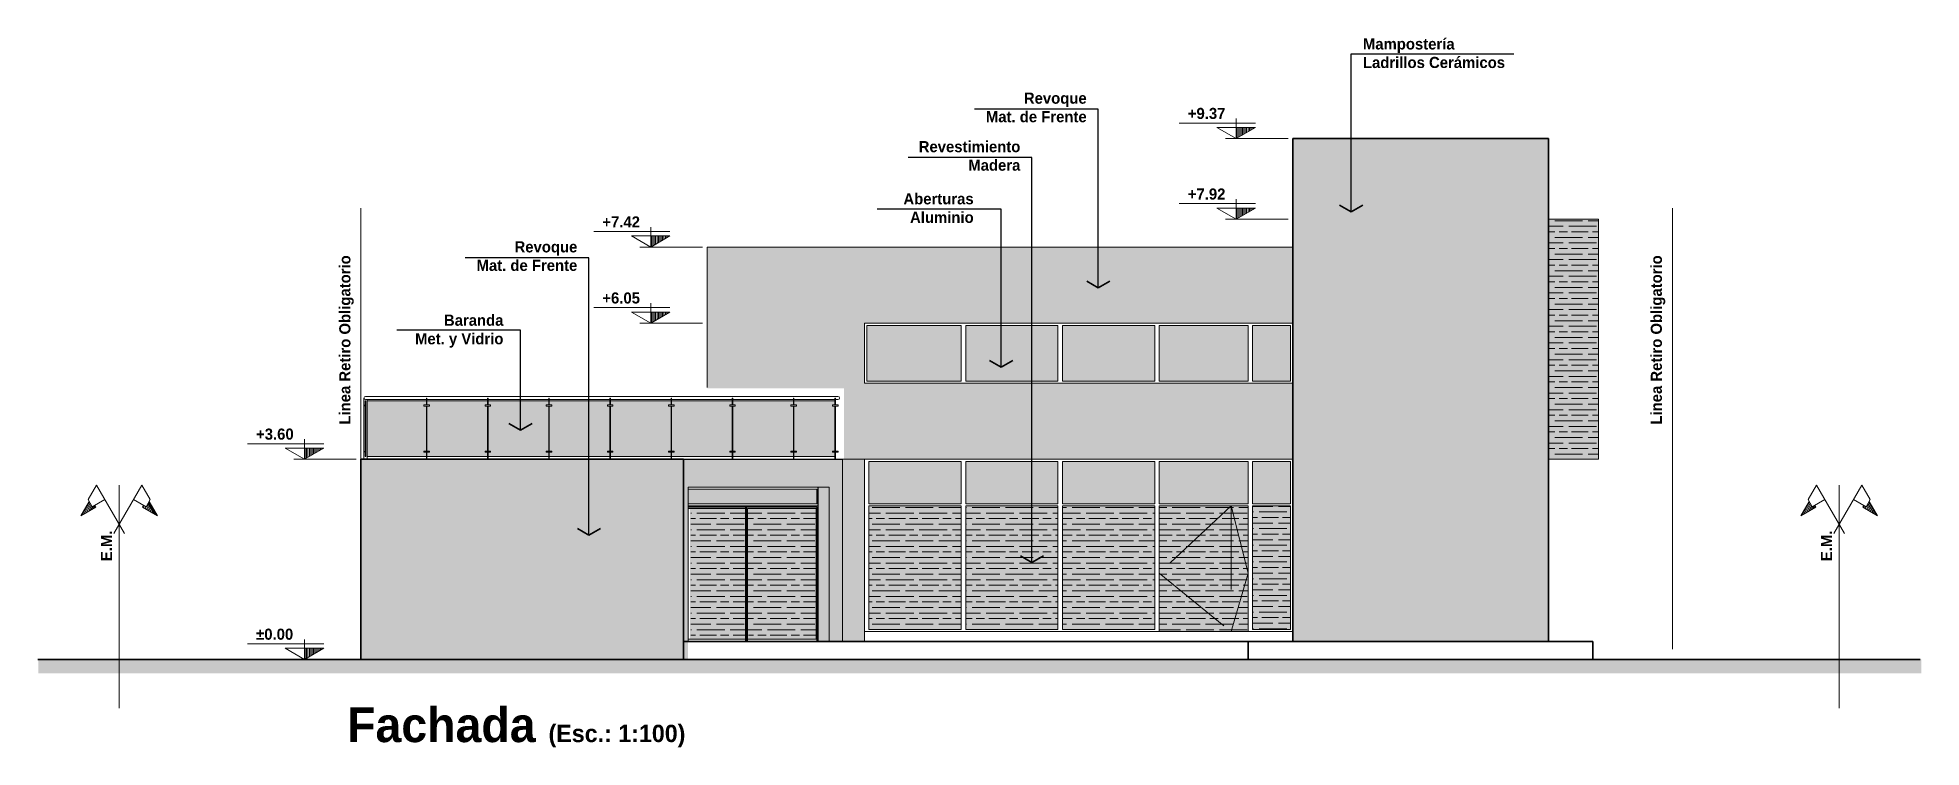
# Model space of a CAD drawing. Header units: millimetres. Extents: x 110427 to 125914, y 76277 to 76441.
# Drawn here: x 113931.94 to 113965.81, y 76370.54 to 76383.31 of the extents above; entities that cross this region are included whole.
import ezdxf

# ---------------------------------------------------------------- set-up
doc = ezdxf.new("R2010")
doc.units = ezdxf.units.MM
doc.linetypes.add('CENTER', pattern=[50.8, 31.75, -6.35, 6.35, -6.35])
doc.linetypes.add('JIS_02_0.7', pattern=[1.35, 0.75, -0.6])
for name, color, linetype, lineweight in [('02_CIVIL EXIST', 8, 'Continuous', 25), ('03_CIVIL EXIST A DECLARAR', 21, 'Continuous', 18), ('04_CIVIL A CONSTRUIR', 250, 'Continuous', 35), ('06_CIVIL VISTAS GRUESA', 244, 'Continuous', 13), ('08_CIVIL VISTAS FINO', 251, 'Continuous', 5), ('09_CARPINTERIA Y MOBILIARIO', 141, 'Continuous', 13), ('09_CIVIL PROYECCIONES', 230, 'JIS_02_0.7', 5), ('10_CIVIL EJES', 230, 'CENTER', 15), ('12_HATCH', 8, 'Continuous', 9), ('12_TEXTOS', 4, 'Continuous', 40), ('13_COTAS', 8, 'Continuous', 9), ('VIDRIOS', 254, 'Continuous', 9)]:
    doc.layers.add(name, color=color, linetype=linetype, lineweight=lineweight)
doc.layers.add('14_TEXTOS', color=4, linetype='Continuous')
doc.styles.add('JDS1', font='GOTHICB.TTF')
doc.dimstyles.new('1_100_JDS', dxfattribs={"dimscale": 100, "dimtxt": 2, "dimasz": 1.5, "dimexe": 1, "dimexo": 1, "dimgap": 0.75, "dimtad": 1, "dimlfac": 0.001, "dimzin": 4, "dimdsep": 46, "dimtxsty": 'JDS1', "dimcen": 0.09, "dimdle": 0.1, "dimclrd": 8, "dimclre": 8, "dimclrt": 150, "dimadec": 0, "dimazin": 0, "dimtfac": 1, "dimtmove": 2, "dimatfit": 0, "dimfxl": 0, "dimtolj": 1, "dimtzin": 0, "dimarcsym": 0})
pattern_1 = [(180, (110493.84203, 75930.85568), (4e-17, 0.3), [0.5, -0.1]), (180, (110493.94203, 75930.95568), (4e-17, 0.3), [0.3, -0.075, 0.15, -0.075]), (180, (110494.09203, 75931.05568), (4e-17, 0.3), [0.5, -0.1])]

msp = doc.modelspace()

# ---------------------------------------------------------------- texts
at = {"layer": '12_TEXTOS', "color": 150, "char_height": 0.2, "style": 'JDS1'}
for s, insert, width, attachment_point in [('Mampostería\\PLadrillos Cerámicos', (113955.771, 76382.761), 2.97341, 7), ('Revoque\\PMat. de Frente', (113950.803, 76381.785), 2.57308, 9), ('Revestimiento\\PMadera', (113949.61, 76380.913), 2.57308, 9), ('Aberturas\\PAluminio', (113948.77, 76379.974), 2.57308, 9), ('Revoque\\PMat. de Frente', (113941.642, 76379.11), 2.57308, 9)]:
    msp.add_mtext(s, dxfattribs=dict(at, insert=insert, width=width, attachment_point=attachment_point))
at = {"layer": '12_TEXTOS', "color": 150, "char_height": 0.2, "attachment_point": 8, "rotation": 90, "style": 'JDS1'}
for s, insert, width in [('Linea Retiro Obligatorio', (113937.622, 76377.871), 3.33395), ('Linea Retiro Obligatorio', (113961.21, 76377.871), 3.33395), ('E.M.', (113933.273, 76374.165), 0.82275), ('E.M.', (113964.21, 76374.165), 0.82275)]:
    msp.add_mtext(s, dxfattribs=dict(at, insert=insert, width=width))
at = {"layer": '14_TEXTOS', "color": 150, "insert": (113940.313, 76377.732), "char_height": 0.2, "width": 2.57308, "attachment_point": 9, "style": 'JDS1'}
msp.add_mtext('Baranda\\PMet. y Vidrio', dxfattribs=at)
at = {"layer": '14_TEXTOS', "insert": (113937.501, 76370.54), "char_height": 0.5, "width": 9.59338, "attachment_point": 7, "style": 'JDS1'}
msp.add_mtext('{\\H1.25x;Fachada \\H0.5x;(Esc.: 1:100)}', dxfattribs=at)
at = {"layer": 'VIDRIOS', "color": 150, "char_height": 0.2, "attachment_point": 5, "style": 'JDS1'}
for s, insert, width in [('+9.37', (113952.96, 76381.945), 1.17721), ('+7.92', (113952.96, 76380.495), 1.17721), ('+7.42', (113942.43, 76379.995), 0.78175), ('+6.05', (113942.43, 76378.625), 0.78175)]:
    msp.add_mtext(s, dxfattribs=dict(at, insert=insert, width=width))
for s, insert in [('+3.60', (113936.202, 76376.175)), ('±0.00', (113936.198, 76372.575))]:
    msp.add_mtext(s, dxfattribs=dict(at, insert=insert))

# ---------------------------------------------------------------- hatches: boundary and pattern name
at = {"layer": '08_CIVIL VISTAS FINO'}
h = msp.add_hatch(color=30, dxfattribs=at)
h.dxf.hatch_style = 1
h.paths.add_polyline_path([(113960.008, 76380.043), (113959.108, 76380.043), (113959.108, 76375.723), (113960.008, 76375.723)])
h = msp.add_hatch(dxfattribs=at)
h.set_pattern_fill('GOST_WOOD', color=256, scale=0.05, angle=90)
h.set_pattern_definition([(180, (110502.52308, 75933.9157), (4e-17, 0.3), [0.5, -0.1]), (180, (110502.62308, 75934.0157), (4e-17, 0.3), [0.3, -0.075, 0.15, -0.075]), (180, (110502.77308, 75934.1157), (4e-17, 0.3), [0.5, -0.1])])
h.paths.add_polyline_path([(113960.008, 76380.043), (113959.108, 76380.043), (113959.108, 76375.723), (113960.008, 76375.723)])
h = msp.add_hatch(color=30, dxfattribs=at)
h.dxf.hatch_style = 1
h.paths.add_polyline_path([(113944.667, 76374.837), (113943.668, 76374.837), (113943.668, 76372.489), (113944.667, 76372.489)])
h = msp.add_hatch(dxfattribs=at)
h.set_pattern_fill('GOST_WOOD', color=256, scale=0.05, angle=90)
h.set_pattern_definition([(180, (110489.8423, 75930.85568), (4e-17, 0.3), [0.5, -0.1]), (180, (110489.9423, 75930.95568), (4e-17, 0.3), [0.3, -0.075, 0.15, -0.075]), (180, (110490.0923, 75931.05568), (4e-17, 0.3), [0.5, -0.1])])
h.paths.add_polyline_path([(113944.667, 76374.837), (113943.686, 76374.837), (113943.686, 76372.489), (113944.667, 76372.489)])
h = msp.add_hatch(color=30, dxfattribs=at)
h.dxf.hatch_style = 1
h.paths.add_polyline_path([(113945.935, 76374.837), (113944.702, 76374.837), (113944.702, 76372.489), (113945.935, 76372.489)])
h = msp.add_hatch(dxfattribs=at)
h.set_pattern_fill('GOST_WOOD', color=256, scale=0.05, angle=90)
h.set_pattern_definition([(180, (110491.11082, 75930.85568), (4e-17, 0.3), [0.5, -0.1]), (180, (110491.21082, 75930.95568), (4e-17, 0.3), [0.3, -0.075, 0.15, -0.075]), (180, (110491.36082, 75931.05568), (4e-17, 0.3), [0.5, -0.1])])
h.paths.add_polyline_path([(113945.928, 76374.837), (113944.71, 76374.837), (113944.718, 76372.489), (113945.935, 76372.489)])
h = msp.add_hatch(color=30, dxfattribs=at)
h.dxf.hatch_style = 1
h.paths.add_polyline_path([(113948.547, 76374.883), (113946.887, 76374.883), (113946.887, 76372.663), (113948.547, 76372.663)])
h = msp.add_hatch(dxfattribs=at)
h.set_pattern_fill('GOST_WOOD', color=256, scale=0.05, angle=90)
h.set_pattern_definition(pattern_1)
h.paths.add_polyline_path([(113948.547, 76374.883), (113946.887, 76374.883), (113946.887, 76372.663), (113948.547, 76372.663)])
h = msp.add_hatch(color=30, dxfattribs=at)
h.dxf.hatch_style = 1
h.paths.add_polyline_path([(113950.287, 76374.883), (113948.627, 76374.883), (113948.627, 76372.663), (113950.287, 76372.663)])
h = msp.add_hatch(dxfattribs=at)
h.set_pattern_fill('GOST_WOOD', color=256, scale=0.05, angle=90)
h.set_pattern_definition(pattern_1)
h.paths.add_polyline_path([(113950.287, 76374.883), (113948.627, 76374.883), (113948.627, 76372.663), (113950.287, 76372.663)])
h = msp.add_hatch(color=30, dxfattribs=at)
h.dxf.hatch_style = 1
h.paths.add_polyline_path([(113952.026, 76374.883), (113950.367, 76374.883), (113950.367, 76372.663), (113952.026, 76372.663)])
h = msp.add_hatch(dxfattribs=at)
h.set_pattern_fill('GOST_WOOD', color=256, scale=0.05, angle=90)
h.set_pattern_definition(pattern_1)
h.paths.add_polyline_path([(113952.026, 76374.883), (113950.367, 76374.883), (113950.367, 76372.663), (113952.026, 76372.663)])
h = msp.add_hatch(color=30, dxfattribs=at)
h.dxf.hatch_style = 1
h.paths.add_polyline_path([(113953.706, 76374.883), (113952.106, 76374.883), (113952.106, 76372.623), (113953.706, 76372.623)])
h = msp.add_hatch(dxfattribs=at)
h.set_pattern_fill('GOST_WOOD', color=256, scale=0.05, angle=90)
h.set_pattern_definition(pattern_1)
h.paths.add_polyline_path([(113953.706, 76374.883), (113952.106, 76374.883), (113952.106, 76372.623), (113953.706, 76372.623)])
h = msp.add_hatch(color=30, dxfattribs=at)
h.dxf.hatch_style = 1
h.paths.add_polyline_path([(113954.468, 76374.883), (113953.786, 76374.883), (113953.786, 76372.663), (113954.468, 76372.663)])
h = msp.add_hatch(dxfattribs=at)
h.set_pattern_fill('GOST_WOOD', color=256, scale=0.05, angle=90)
h.set_pattern_definition([(180, (110453.1522, 76028.67518), (4e-17, 0.3), [0.5, -0.1]), (180, (110453.2522, 76028.77518), (4e-17, 0.3), [0.3, -0.075, 0.15, -0.075]), (180, (110453.4022, 76028.87518), (4e-17, 0.3), [0.5, -0.1])])
h.paths.add_polyline_path([(113954.468, 76374.883), (113953.786, 76374.883), (113953.786, 76372.663), (113954.468, 76372.663)])
at = {"layer": '12_HATCH'}
h = msp.add_hatch(color=252, dxfattribs=at)
h.dxf.hatch_style = 1
h.paths.add_polyline_path([(113959.108, 76381.493), (113954.508, 76381.493), (113954.508, 76372.443), (113959.108, 76372.443)])
h = msp.add_hatch(color=148, dxfattribs=at)
h.dxf.hatch_style = 1
h.paths.add_polyline_path([(113954.508, 76379.543), (113943.978, 76379.543), (113943.978, 76377.003), (113946.437, 76377.003), (113946.437, 76375.723), (113954.508, 76375.723), (113954.508, 76377.091), (113946.808, 76377.091), (113946.808, 76378.173), (113954.508, 76378.173)])
for points in [[(113948.547, 76378.133), (113946.847, 76378.133), (113946.847, 76377.131), (113948.547, 76377.131)], [(113950.287, 76378.133), (113948.627, 76378.133), (113948.627, 76377.131), (113950.287, 76377.131)], [(113952.026, 76378.133), (113950.367, 76378.133), (113950.367, 76377.131), (113952.026, 76377.131)], [(113953.706, 76378.133), (113952.106, 76378.133), (113952.106, 76377.131), (113953.706, 76377.131)], [(113954.468, 76378.133), (113953.786, 76378.133), (113953.786, 76377.131), (113954.468, 76377.131)], [(113937.86, 76376.778), (113938.927, 76376.778), (113938.927, 76376.701), (113938.882, 76376.701), (113938.882, 76376.681), (113938.927, 76376.681), (113938.927, 76375.87), (113938.882, 76375.87), (113938.882, 76375.85), (113938.927, 76375.85), (113938.927, 76375.773), (113937.86, 76375.773), (113937.86, 76375.85), (113937.86, 76375.87), (113937.86, 76376.681), (113937.86, 76376.701)], [(113940.027, 76376.778), (113938.937, 76376.778), (113938.937, 76376.701), (113938.982, 76376.701), (113938.982, 76376.681), (113938.937, 76376.681), (113938.937, 76375.87), (113938.982, 76375.87), (113938.982, 76375.85), (113938.937, 76375.85), (113938.937, 76375.773), (113940.027, 76375.773), (113940.027, 76375.85), (113939.982, 76375.85), (113939.982, 76375.87), (113940.027, 76375.87), (113940.027, 76376.681), (113939.982, 76376.681), (113939.982, 76376.701), (113940.027, 76376.701)], [(113940.037, 76376.778), (113941.127, 76376.778), (113941.127, 76376.701), (113941.082, 76376.701), (113941.082, 76376.681), (113941.127, 76376.681), (113941.127, 76375.87), (113941.082, 76375.87), (113941.082, 76375.85), (113941.127, 76375.85), (113941.127, 76375.773), (113940.037, 76375.773), (113940.037, 76375.85), (113940.082, 76375.85), (113940.082, 76375.87), (113940.037, 76375.87), (113940.037, 76376.681), (113940.082, 76376.681), (113940.082, 76376.701), (113940.037, 76376.701)], [(113942.227, 76376.778), (113941.137, 76376.778), (113941.137, 76376.701), (113941.182, 76376.701), (113941.182, 76376.681), (113941.137, 76376.681), (113941.137, 76375.87), (113941.182, 76375.87), (113941.182, 76375.85), (113941.137, 76375.85), (113941.137, 76375.773), (113942.227, 76375.773), (113942.227, 76375.85), (113942.182, 76375.85), (113942.182, 76375.87), (113942.227, 76375.87), (113942.227, 76376.681), (113942.182, 76376.681), (113942.182, 76376.701), (113942.227, 76376.701)], [(113942.237, 76376.778), (113943.327, 76376.778), (113943.327, 76376.701), (113943.282, 76376.701), (113943.282, 76376.681), (113943.327, 76376.681), (113943.327, 76375.87), (113943.282, 76375.87), (113943.282, 76375.85), (113943.327, 76375.85), (113943.327, 76375.773), (113942.237, 76375.773), (113942.237, 76375.85), (113942.282, 76375.85), (113942.282, 76375.87), (113942.237, 76375.87), (113942.237, 76376.681), (113942.282, 76376.681), (113942.282, 76376.701), (113942.237, 76376.701)], [(113944.427, 76376.778), (113943.337, 76376.778), (113943.337, 76376.701), (113943.382, 76376.701), (113943.382, 76376.681), (113943.337, 76376.681), (113943.337, 76375.87), (113943.382, 76375.87), (113943.382, 76375.85), (113943.337, 76375.85), (113943.337, 76375.773), (113944.427, 76375.773), (113944.427, 76375.85), (113944.382, 76375.85), (113944.382, 76375.87), (113944.427, 76375.87), (113944.427, 76376.681), (113944.382, 76376.681), (113944.382, 76376.701), (113944.427, 76376.701)], [(113944.437, 76376.778), (113945.527, 76376.778), (113945.527, 76376.701), (113945.482, 76376.701), (113945.482, 76376.681), (113945.527, 76376.681), (113945.527, 76375.87), (113945.482, 76375.87), (113945.482, 76375.85), (113945.527, 76375.85), (113945.527, 76375.773), (113944.437, 76375.773), (113944.437, 76375.85), (113944.482, 76375.85), (113944.482, 76375.87), (113944.437, 76375.87), (113944.437, 76376.681), (113944.482, 76376.681), (113944.482, 76376.701), (113944.437, 76376.701)], [(113946.276, 76376.778), (113945.537, 76376.778), (113945.537, 76376.701), (113945.582, 76376.701), (113945.582, 76376.681), (113945.537, 76376.681), (113945.537, 76375.87), (113945.582, 76375.87), (113945.582, 76375.85), (113945.537, 76375.85), (113945.537, 76375.773), (113946.276, 76375.773), (113946.276, 76375.85), (113946.231, 76375.85), (113946.231, 76375.87), (113946.276, 76375.87), (113946.276, 76376.681), (113946.231, 76376.681), (113946.231, 76376.701), (113946.276, 76376.701)], [(113948.547, 76375.683), (113946.887, 76375.683), (113946.887, 76374.923), (113948.547, 76374.923)], [(113950.287, 76375.683), (113948.627, 76375.683), (113948.627, 76374.923), (113950.287, 76374.923)], [(113952.026, 76375.683), (113950.367, 76375.683), (113950.367, 76374.923), (113952.026, 76374.923)], [(113953.706, 76375.683), (113952.106, 76375.683), (113952.106, 76374.923), (113953.706, 76374.923)], [(113954.468, 76375.683), (113953.786, 76375.683), (113953.786, 76374.923), (113954.468, 76374.923)], [(113945.952, 76375.183), (113943.634, 76375.183), (113943.634, 76374.923), (113945.952, 76374.923)]]:
    msp.add_hatch(color=7, dxfattribs=at).paths.add_polyline_path(points)
h = msp.add_hatch(color=8, dxfattribs=at)
h.dxf.hatch_style = 1
h.paths.add_polyline_path([(113943.634, 76375.723), (113937.75, 76375.723), (113937.75, 76372.123), (113943.634, 76372.123), (113943.634, 76375.223), (113945.971, 76375.223), (113945.971, 76372.443), (113946.808, 76372.443), (113946.808, 76375.723)])
at = {"layer": '12_HATCH', "linetype": 'ByBlock', "lineweight": 9}
h = msp.add_hatch(dxfattribs=at)
h.set_pattern_fill('LINE', color=256, scale=0.1875, angle=600, style=0)
h.set_pattern_definition([(240, (114017.753065, 75470.016428), (0.0202974704, -0.01171875), [])])
h.paths.add_polyline_path([(113932.71, 76374.705), (113932.979, 76374.86), (113932.96, 76374.893), (113932.917, 76374.868), (113932.86, 76374.966)])
h = msp.add_hatch(dxfattribs=at)
h.set_pattern_fill('LINE', color=256, scale=0.1875, angle=600, style=0)
h.set_pattern_definition([(300, (113870.366228, 75470.016428), (-0.0202974704, -0.01171875), [])])
h.paths.add_polyline_path([(113933.942, 76374.966), (113933.885, 76374.868), (113933.842, 76374.893), (113933.823, 76374.86), (113934.092, 76374.705)])
h = msp.add_hatch(dxfattribs=at)
h.set_pattern_fill('LINE', color=256, scale=0.1875, angle=600, style=0)
h.set_pattern_definition([(240, (114048.689858, 75470.016428), (0.0202974704, -0.01171875), [])])
h.paths.add_polyline_path([(113963.647, 76374.705), (113963.916, 76374.86), (113963.897, 76374.893), (113963.854, 76374.868), (113963.797, 76374.966)])
h = msp.add_hatch(dxfattribs=at)
h.set_pattern_fill('LINE', color=256, scale=0.1875, angle=600, style=0)
h.set_pattern_definition([(300, (113901.30302, 75470.016428), (-0.0202974704, -0.01171875), [])])
h.paths.add_polyline_path([(113964.878, 76374.966), (113964.822, 76374.868), (113964.779, 76374.893), (113964.76, 76374.86), (113965.029, 76374.705)])
at = {"layer": '12_HATCH'}
h = msp.add_hatch(color=256, dxfattribs=at)
h.dxf.hatch_style = 1
h.paths.add_polyline_path([(113965.815, 76372.123), (113931.946, 76372.123), (113931.946, 76371.873), (113965.815, 76371.873)])
at = {"layer": '13_COTAS'}
h = msp.add_hatch(dxfattribs=at)
h.set_pattern_fill('LINE', color=256, scale=0.2, angle=90, style=0)
h.set_pattern_definition([(90, (113065.73014, 76510.50379), (0.025, 2e-18), [])])
h.paths.add_polyline_path([(113953.492, 76381.693), (113953.492, 76381.493), (113953.838, 76381.693)])
h = msp.add_hatch(dxfattribs=at)
h.set_pattern_fill('LINE', color=256, scale=0.2, angle=90, style=0)
h.set_pattern_definition([(90, (113065.73014, 76509.05379), (0.025, 2e-18), [])])
h.paths.add_polyline_path([(113953.492, 76380.243), (113953.492, 76380.043), (113953.838, 76380.243)])
h = msp.add_hatch(dxfattribs=at)
h.set_pattern_fill('LINE', color=256, scale=0.2, angle=90, style=0)
h.set_pattern_definition([(90, (113055.20014, 76508.55379), (0.025, 2e-18), [])])
h.paths.add_polyline_path([(113942.962, 76379.743), (113942.962, 76379.543), (113943.308, 76379.743)])
h = msp.add_hatch(dxfattribs=at)
h.set_pattern_fill('LINE', color=256, scale=0.2, angle=90, style=0)
h.set_pattern_definition([(90, (113055.20014, 76507.18379), (0.025, 2e-18), [])])
h.paths.add_polyline_path([(113942.962, 76378.373), (113942.962, 76378.173), (113943.308, 76378.373)])
h = msp.add_hatch(dxfattribs=at)
h.set_pattern_fill('LINE', color=256, scale=0.2, angle=90, style=0)
h.set_pattern_definition([(90, (113048.972102, 76504.73379), (0.025, 2e-18), [])])
h.paths.add_polyline_path([(113936.734, 76375.923), (113936.734, 76375.723), (113937.08, 76375.923)])
h = msp.add_hatch(dxfattribs=at)
h.set_pattern_fill('LINE', color=256, scale=0.2, angle=90, style=0)
h.set_pattern_definition([(90, (113048.972102, 76501.13379), (0.025, 2e-18), [])])
h.paths.add_polyline_path([(113936.734, 76372.323), (113936.734, 76372.123), (113937.08, 76372.323)])

# ---------------------------------------------------------------- linework, layer by layer
at = {"layer": '02_CIVIL EXIST'}
for p, q in [((113943.55, 76375.723), (113946.413, 76375.723)), ((113945.971, 76372.443), (113945.971, 76375.223)), ((113943.634, 76374.883), (113945.971, 76374.883))]:
    msp.add_line(p, q, dxfattribs=at)
at = {"layer": '03_CIVIL EXIST A DECLARAR'}
for p, q in [((113959.108, 76380.043), (113960.008, 76380.043)), ((113960.008, 76375.723), (113960.008, 76380.043)), ((113943.978, 76377.014), (113943.978, 76379.543)), ((113954.508, 76379.543), (113943.978, 76379.543)), ((113946.808, 76378.173), (113946.808, 76377.091)), ((113946.808, 76378.173), (113954.508, 76378.173)), ((113946.808, 76377.091), (113954.508, 76377.091)), ((113946.413, 76375.723), (113954.508, 76375.723)), ((113959.108, 76375.723), (113960.008, 76375.723)), ((113946.808, 76372.623), (113954.508, 76372.623))]:
    msp.add_line(p, q, dxfattribs=at)
at = {"layer": '04_CIVIL A CONSTRUIR'}
for p, q in [((113954.508, 76372.443), (113954.508, 76381.493)), ((113954.508, 76381.493), (113959.108, 76381.493)), ((113959.108, 76372.443), (113959.108, 76381.493)), ((113955.559, 76380.177), (113955.351, 76380.297)), ((113955.559, 76380.177), (113955.767, 76380.297)), ((113951.012, 76378.807), (113950.804, 76378.927)), ((113951.012, 76378.807), (113951.22, 76378.927)), ((113949.265, 76377.381), (113949.057, 76377.501)), ((113949.265, 76377.381), (113949.473, 76377.501)), ((113940.621, 76376.247), (113940.413, 76376.367)), ((113940.621, 76376.247), (113940.829, 76376.367)), ((113937.75, 76375.723), (113943.55, 76375.723)), ((113937.75, 76375.723), (113937.75, 76372.123)), ((113943.55, 76372.123), (113943.55, 76375.723)), ((113941.85, 76374.359), (113941.643, 76374.479)), ((113941.85, 76374.359), (113942.058, 76374.479)), ((113949.819, 76373.866), (113949.611, 76373.986)), ((113949.819, 76373.866), (113950.026, 76373.986)), ((113943.55, 76372.443), (113959.908, 76372.443)), ((113953.706, 76372.123), (113953.706, 76372.443)), ((113959.908, 76372.123), (113959.908, 76372.443)), ((113931.936, 76372.123), (113965.792, 76372.123))]:
    msp.add_line(p, q, dxfattribs=at)
at = {"layer": '06_CIVIL VISTAS GRUESA'}
for p, q in [((113937.805, 76376.826), (113937.805, 76375.723)), ((113937.827, 76376.701), (113937.827, 76376.778)), ((113937.837, 76376.778), (113937.827, 76376.778)), ((113937.827, 76375.773), (113937.827, 76376.681)), ((113937.832, 76376.853), (113946.33, 76376.853)), ((113937.832, 76376.798), (113938.927, 76376.798)), ((113937.837, 76375.773), (113937.837, 76376.778)), ((113937.86, 76376.798), (113937.86, 76375.723)), ((113937.86, 76376.778), (113938.927, 76376.778)), ((113938.927, 76376.701), (113938.927, 76376.826)), ((113938.937, 76376.826), (113938.927, 76376.826)), ((113938.927, 76375.87), (113938.927, 76376.681)), ((113938.937, 76376.701), (113938.937, 76376.826)), ((113938.937, 76376.798), (113940.027, 76376.798)), ((113940.027, 76376.778), (113938.937, 76376.778)), ((113938.937, 76375.87), (113938.937, 76376.681)), ((113940.027, 76376.701), (113940.027, 76376.826)), ((113940.037, 76376.826), (113940.027, 76376.826)), ((113940.027, 76375.87), (113940.027, 76376.681)), ((113940.037, 76376.701), (113940.037, 76376.826)), ((113940.037, 76376.798), (113941.127, 76376.798)), ((113940.037, 76376.778), (113941.127, 76376.778)), ((113940.037, 76375.87), (113940.037, 76376.681)), ((113941.127, 76376.701), (113941.127, 76376.826)), ((113941.137, 76376.826), (113941.127, 76376.826)), ((113941.127, 76375.87), (113941.127, 76376.681)), ((113941.137, 76376.701), (113941.137, 76376.826)), ((113941.137, 76376.798), (113942.227, 76376.798)), ((113942.227, 76376.778), (113941.137, 76376.778)), ((113941.137, 76375.87), (113941.137, 76376.681)), ((113942.227, 76376.701), (113942.227, 76376.826)), ((113942.237, 76376.826), (113942.227, 76376.826)), ((113942.227, 76375.87), (113942.227, 76376.681)), ((113942.237, 76376.701), (113942.237, 76376.826)), ((113942.237, 76376.798), (113943.327, 76376.798)), ((113942.237, 76376.778), (113943.327, 76376.778)), ((113942.237, 76375.87), (113942.237, 76376.681)), ((113943.327, 76376.701), (113943.327, 76376.826)), ((113943.337, 76376.826), (113943.327, 76376.826)), ((113943.327, 76375.87), (113943.327, 76376.681)), ((113943.337, 76376.701), (113943.337, 76376.826)), ((113943.337, 76376.798), (113944.427, 76376.798)), ((113944.427, 76376.778), (113943.337, 76376.778)), ((113943.337, 76375.87), (113943.337, 76376.681)), ((113944.427, 76376.701), (113944.427, 76376.826)), ((113944.437, 76376.826), (113944.427, 76376.826)), ((113944.427, 76375.87), (113944.427, 76376.681)), ((113944.437, 76376.701), (113944.437, 76376.826)), ((113944.437, 76376.798), (113945.527, 76376.798)), ((113944.437, 76376.778), (113945.527, 76376.778)), ((113944.437, 76375.87), (113944.437, 76376.681)), ((113945.527, 76376.701), (113945.527, 76376.826)), ((113945.537, 76376.826), (113945.527, 76376.826)), ((113945.527, 76375.87), (113945.527, 76376.681)), ((113945.537, 76376.701), (113945.537, 76376.826)), ((113945.537, 76376.798), (113946.276, 76376.798)), ((113946.276, 76376.778), (113945.537, 76376.778)), ((113945.537, 76375.87), (113945.537, 76376.681)), ((113946.276, 76376.701), (113946.276, 76376.826)), ((113946.286, 76376.826), (113946.276, 76376.826)), ((113946.276, 76375.87), (113946.276, 76376.681)), ((113946.286, 76376.701), (113946.286, 76376.826)), ((113946.286, 76376.798), (113946.33, 76376.798)), ((113946.286, 76375.87), (113946.286, 76376.681)), ((113937.837, 76375.773), (113937.827, 76375.773)), ((113937.86, 76375.773), (113938.927, 76375.773)), ((113938.927, 76375.723), (113938.927, 76375.85)), ((113938.937, 76375.723), (113938.937, 76375.85)), ((113940.027, 76375.773), (113938.937, 76375.773)), ((113940.027, 76375.723), (113940.027, 76375.85)), ((113940.037, 76375.723), (113940.037, 76375.85)), ((113940.037, 76375.773), (113941.127, 76375.773)), ((113941.127, 76375.723), (113941.127, 76375.85)), ((113941.137, 76375.723), (113941.137, 76375.85)), ((113942.227, 76375.773), (113941.137, 76375.773)), ((113942.227, 76375.723), (113942.227, 76375.85)), ((113942.237, 76375.723), (113942.237, 76375.85)), ((113942.237, 76375.773), (113943.327, 76375.773)), ((113943.327, 76375.723), (113943.327, 76375.85)), ((113943.337, 76375.723), (113943.337, 76375.85)), ((113944.427, 76375.773), (113943.337, 76375.773)), ((113944.427, 76375.723), (113944.427, 76375.85)), ((113944.437, 76375.723), (113944.437, 76375.85)), ((113944.437, 76375.773), (113945.527, 76375.773)), ((113945.527, 76375.723), (113945.527, 76375.85)), ((113945.537, 76375.723), (113945.537, 76375.85)), ((113946.276, 76375.773), (113945.537, 76375.773)), ((113946.276, 76375.723), (113946.276, 76375.85)), ((113946.286, 76375.723), (113946.286, 76375.85))]:
    msp.add_line(p, q, dxfattribs=at)
for points in [[(113937.827, 76376.681), (113937.827, 76376.701), (113937.823, 76376.701), (113937.823, 76376.681)], [(113937.837, 76376.681), (113937.837, 76376.701), (113937.841, 76376.701), (113937.841, 76376.681)], [(113938.982, 76376.681), (113938.982, 76376.701), (113938.882, 76376.701), (113938.882, 76376.681)], [(113940.082, 76376.681), (113940.082, 76376.701), (113939.982, 76376.701), (113939.982, 76376.681)], [(113941.182, 76376.681), (113941.182, 76376.701), (113941.082, 76376.701), (113941.082, 76376.681)], [(113942.282, 76376.681), (113942.282, 76376.701), (113942.182, 76376.701), (113942.182, 76376.681)], [(113943.382, 76376.681), (113943.382, 76376.701), (113943.282, 76376.701), (113943.282, 76376.681)], [(113944.482, 76376.681), (113944.482, 76376.701), (113944.382, 76376.701), (113944.382, 76376.681)], [(113945.582, 76376.681), (113945.582, 76376.701), (113945.482, 76376.701), (113945.482, 76376.681)], [(113946.331, 76376.681), (113946.331, 76376.701), (113946.231, 76376.701), (113946.231, 76376.681)], [(113937.827, 76375.85), (113937.827, 76375.87), (113937.823, 76375.87), (113937.823, 76375.85)], [(113937.837, 76375.85), (113937.837, 76375.87), (113937.841, 76375.87), (113937.841, 76375.85)], [(113938.982, 76375.85), (113938.982, 76375.87), (113938.882, 76375.87), (113938.882, 76375.85)], [(113940.082, 76375.85), (113940.082, 76375.87), (113939.982, 76375.87), (113939.982, 76375.85)], [(113941.182, 76375.85), (113941.182, 76375.87), (113941.082, 76375.87), (113941.082, 76375.85)], [(113942.282, 76375.85), (113942.282, 76375.87), (113942.182, 76375.87), (113942.182, 76375.85)], [(113943.382, 76375.85), (113943.382, 76375.87), (113943.282, 76375.87), (113943.282, 76375.85)], [(113944.482, 76375.85), (113944.482, 76375.87), (113944.382, 76375.87), (113944.382, 76375.85)], [(113945.582, 76375.85), (113945.582, 76375.87), (113945.482, 76375.87), (113945.482, 76375.85)], [(113946.331, 76375.85), (113946.331, 76375.87), (113946.231, 76375.87), (113946.231, 76375.85)]]:
    msp.add_lwpolyline(points, close=True, dxfattribs=at)
for centre, start, end in [((113937.832, 76376.826), 90, 270), ((113946.33, 76376.826), 270, 90)]:
    msp.add_arc(centre, 0.0276, start, end, dxfattribs=at)
at = {"layer": '08_CIVIL VISTAS FINO'}
for p, q in [((113945.952, 76375.183), (113943.634, 76375.183)), ((113945.952, 76374.923), (113945.952, 76375.183)), ((113945.952, 76374.923), (113943.634, 76374.923)), ((113943.634, 76374.86), (113945.952, 76374.86)), ((113943.634, 76374.837), (113944.667, 76374.837)), ((113944.667, 76372.443), (113944.667, 76374.86)), ((113944.685, 76372.443), (113944.685, 76374.86)), ((113944.702, 76372.443), (113944.702, 76374.837)), ((113944.702, 76374.837), (113945.935, 76374.837)), ((113945.935, 76372.489), (113945.935, 76374.837)), ((113945.952, 76372.443), (113945.952, 76374.86)), ((113943.634, 76372.489), (113944.667, 76372.489)), ((113944.702, 76372.489), (113945.935, 76372.489))]:
    msp.add_line(p, q, dxfattribs=at)
at = {"layer": '09_CARPINTERIA Y MOBILIARIO'}
for p, q in [((113946.847, 76377.131), (113946.847, 76378.133)), ((113946.847, 76378.133), (113948.547, 76378.133)), ((113948.547, 76377.131), (113948.547, 76378.133)), ((113948.627, 76377.131), (113948.627, 76378.133)), ((113948.627, 76378.133), (113950.287, 76378.133)), ((113950.287, 76377.131), (113950.287, 76378.133)), ((113950.367, 76377.131), (113950.367, 76378.133)), ((113950.367, 76378.133), (113952.026, 76378.133)), ((113952.026, 76377.131), (113952.026, 76378.133)), ((113952.106, 76377.131), (113952.106, 76378.133)), ((113952.106, 76378.133), (113953.706, 76378.133)), ((113953.706, 76377.131), (113953.706, 76378.133)), ((113953.786, 76377.131), (113953.786, 76378.133)), ((113953.786, 76378.133), (113954.468, 76378.133)), ((113954.468, 76377.131), (113954.468, 76378.133)), ((113946.847, 76377.131), (113948.547, 76377.131)), ((113948.627, 76377.131), (113950.287, 76377.131)), ((113950.367, 76377.131), (113952.026, 76377.131)), ((113952.106, 76377.131), (113953.706, 76377.131)), ((113953.786, 76377.131), (113954.468, 76377.131)), ((113946.413, 76372.443), (113946.413, 76375.723)), ((113946.808, 76372.443), (113946.808, 76375.723)), ((113946.887, 76375.683), (113948.547, 76375.683)), ((113946.887, 76374.923), (113946.887, 76375.683)), ((113948.547, 76374.923), (113948.547, 76375.683)), ((113948.627, 76375.683), (113950.287, 76375.683)), ((113948.627, 76374.923), (113948.627, 76375.683)), ((113950.287, 76374.923), (113950.287, 76375.683)), ((113950.367, 76375.683), (113952.026, 76375.683)), ((113950.367, 76374.923), (113950.367, 76375.683)), ((113952.026, 76374.923), (113952.026, 76375.683)), ((113952.106, 76375.683), (113953.706, 76375.683)), ((113952.106, 76374.923), (113952.106, 76375.683)), ((113953.706, 76374.923), (113953.706, 76375.683)), ((113946.17, 76375.223), (113943.634, 76375.223)), ((113943.634, 76372.443), (113943.634, 76375.223)), ((113946.17, 76372.443), (113946.17, 76375.223)), ((113946.887, 76374.923), (113948.547, 76374.923)), ((113946.887, 76374.883), (113948.547, 76374.883)), ((113946.887, 76372.663), (113946.887, 76374.883)), ((113948.547, 76372.663), (113948.547, 76374.883)), ((113948.627, 76374.923), (113950.287, 76374.923)), ((113948.627, 76374.883), (113950.287, 76374.883)), ((113948.627, 76372.663), (113948.627, 76374.883)), ((113950.287, 76372.663), (113950.287, 76374.883)), ((113950.367, 76374.923), (113952.026, 76374.923)), ((113950.367, 76374.883), (113952.026, 76374.883)), ((113950.367, 76372.663), (113950.367, 76374.883)), ((113952.026, 76372.663), (113952.026, 76374.883)), ((113952.106, 76374.923), (113953.706, 76374.923)), ((113952.106, 76374.883), (113953.706, 76374.883)), ((113952.106, 76372.623), (113952.106, 76374.883)), ((113953.706, 76372.623), (113953.706, 76374.883)), ((113953.786, 76374.883), (113954.468, 76374.883)), ((113953.786, 76372.663), (113953.786, 76374.883)), ((113954.468, 76372.663), (113954.468, 76374.883)), ((113946.887, 76372.663), (113948.547, 76372.663)), ((113948.627, 76372.663), (113950.287, 76372.663)), ((113950.367, 76372.663), (113952.026, 76372.663)), ((113953.786, 76372.663), (113954.468, 76372.663))]:
    msp.add_line(p, q, dxfattribs=at)
msp.add_lwpolyline([(113953.786, 76375.683), (113954.468, 76375.683), (113954.468, 76374.923), (113953.786, 76374.923)], close=True, dxfattribs=at)
at = {"layer": '09_CIVIL PROYECCIONES', "ltscale": 2}
for p, q in [((113953.399, 76374.883), (113952.106, 76373.673)), ((113953.706, 76373.673), (113953.399, 76374.883)), ((113953.399, 76374.883), (113953.399, 76372.623)), ((113952.106, 76373.673), (113953.399, 76372.623)), ((113953.399, 76372.623), (113953.706, 76373.673))]:
    msp.add_line(p, q, dxfattribs=at)
at = {"layer": '10_CIVIL EJES', "ltscale": 0.25}
for p, q in [((113937.75, 76380.244), (113937.75, 76371.248)), ((113961.338, 76380.244), (113961.338, 76371.248)), ((113933.401, 76375.258), (113933.401, 76371.248)), ((113964.338, 76375.258), (113964.338, 76371.248))]:
    msp.add_line(p, q, dxfattribs=at)
at = {"layer": '12_HATCH', "linetype": 'ByBlock', "lineweight": 9}
for p, q in [((113932.71, 76374.705), (113932.86, 76374.966)), ((113932.842, 76374.998), (113932.992, 76375.258)), ((113932.917, 76374.868), (113932.842, 76374.998)), ((113932.917, 76374.868), (113933.142, 76374.998)), ((113933.495, 76374.387), (113932.992, 76375.258)), ((113933.307, 76374.387), (113933.81, 76375.258)), ((113933.885, 76374.868), (113933.66, 76374.998)), ((113933.96, 76374.998), (113933.81, 76375.258)), ((113933.885, 76374.868), (113933.96, 76374.998)), ((113934.092, 76374.705), (113933.942, 76374.966)), ((113963.647, 76374.705), (113963.797, 76374.966)), ((113963.779, 76374.998), (113963.929, 76375.258)), ((113963.854, 76374.868), (113963.779, 76374.998)), ((113963.854, 76374.868), (113964.079, 76374.998)), ((113964.432, 76374.387), (113963.929, 76375.258)), ((113964.244, 76374.387), (113964.747, 76375.258)), ((113964.822, 76374.868), (113964.597, 76374.998)), ((113964.897, 76374.998), (113964.747, 76375.258)), ((113964.822, 76374.868), (113964.897, 76374.998)), ((113965.029, 76374.705), (113964.878, 76374.966)), ((113932.71, 76374.705), (113932.979, 76374.86)), ((113932.979, 76374.86), (113932.96, 76374.893)), ((113933.823, 76374.86), (113933.842, 76374.893)), ((113934.092, 76374.705), (113933.823, 76374.86)), ((113963.647, 76374.705), (113963.916, 76374.86)), ((113963.916, 76374.86), (113963.897, 76374.893)), ((113964.76, 76374.86), (113964.779, 76374.893)), ((113965.029, 76374.705), (113964.76, 76374.86))]:
    msp.add_line(p, q, dxfattribs=at)
at = {"layer": '13_COTAS'}
for p, q in [((113953.838, 76381.773), (113952.468, 76381.773)), ((113953.492, 76381.493), (113953.492, 76381.853)), ((113953.492, 76381.493), (113953.492, 76381.853)), ((113953.146, 76381.693), (113953.838, 76381.693)), ((113953.492, 76381.493), (113953.146, 76381.693)), ((113953.838, 76381.693), (113953.492, 76381.493)), ((113953.492, 76380.043), (113953.492, 76380.403)), ((113953.492, 76380.043), (113953.492, 76380.403)), ((113953.838, 76380.323), (113952.468, 76380.323)), ((113953.146, 76380.243), (113953.838, 76380.243)), ((113953.492, 76380.043), (113953.146, 76380.243)), ((113953.838, 76380.243), (113953.492, 76380.043)), ((113943.308, 76379.823), (113941.938, 76379.823)), ((113942.616, 76379.743), (113943.308, 76379.743)), ((113942.962, 76379.543), (113942.616, 76379.743)), ((113942.962, 76379.543), (113942.962, 76379.903)), ((113942.962, 76379.543), (113942.962, 76379.903)), ((113943.308, 76379.743), (113942.962, 76379.543)), ((113943.308, 76378.453), (113941.938, 76378.453)), ((113942.616, 76378.373), (113943.308, 76378.373)), ((113942.962, 76378.173), (113942.616, 76378.373)), ((113942.962, 76378.173), (113942.962, 76378.533)), ((113942.962, 76378.173), (113942.962, 76378.533)), ((113943.308, 76378.373), (113942.962, 76378.173)), ((113937.08, 76376.003), (113935.71, 76376.003)), ((113936.734, 76375.723), (113936.734, 76376.083)), ((113936.734, 76375.723), (113936.734, 76376.083)), ((113936.387, 76375.923), (113937.08, 76375.923)), ((113936.734, 76375.723), (113936.387, 76375.923)), ((113937.08, 76375.923), (113936.734, 76375.723)), ((113937.08, 76372.403), (113935.71, 76372.403)), ((113936.387, 76372.323), (113937.08, 76372.323)), ((113936.734, 76372.123), (113936.387, 76372.323)), ((113936.734, 76372.123), (113936.734, 76372.483)), ((113936.734, 76372.123), (113936.734, 76372.483)), ((113937.08, 76372.323), (113936.734, 76372.123))]:
    msp.add_line(p, q, dxfattribs=at)
at = {"layer": '13_COTAS', "linetype": 'JIS_02_0.7', "ltscale": 1.5}
for p, q in [((113954.424, 76381.493), (113953.012, 76381.493)), ((113954.424, 76380.043), (113953.012, 76380.043)), ((113943.894, 76379.543), (113942.482, 76379.543)), ((113943.894, 76378.173), (113942.482, 76378.173)), ((113937.666, 76375.723), (113936.254, 76375.723))]:
    msp.add_line(p, q, dxfattribs=at)

msp.set_redraw_order([(e.dxf.handle, doc.entitydb.next_handle()) for e in msp.query("TEXT MTEXT ATTDEF DIMENSION ARC_DIMENSION")])  # texts and dimensions are drawn at this point

# ---------------------------------------------------------------- leaders
at = {"layer": '13_COTAS'}
for points in [[(113955.559, 76380.177), (113955.559, 76383.019), (113958.484, 76383.019)], [(113951.012, 76378.807), (113951.012, 76382.026), (113948.783, 76382.026)], [(113949.819, 76373.866), (113949.819, 76381.154), (113947.59, 76381.154)], [(113949.265, 76377.381), (113949.265, 76380.223), (113947.036, 76380.223)], [(113941.85, 76374.359), (113941.85, 76379.351), (113939.622, 76379.351)], [(113940.621, 76376.247), (113940.621, 76378.045), (113938.393, 76378.045)]]:
    msp.add_leader(points, dimstyle='1_100_JDS', override={"dimgap": 0.75, "dimtad": 0, "dimldrblk": 'None'}, dxfattribs=at)

doc.saveas('drawing.dxf')
